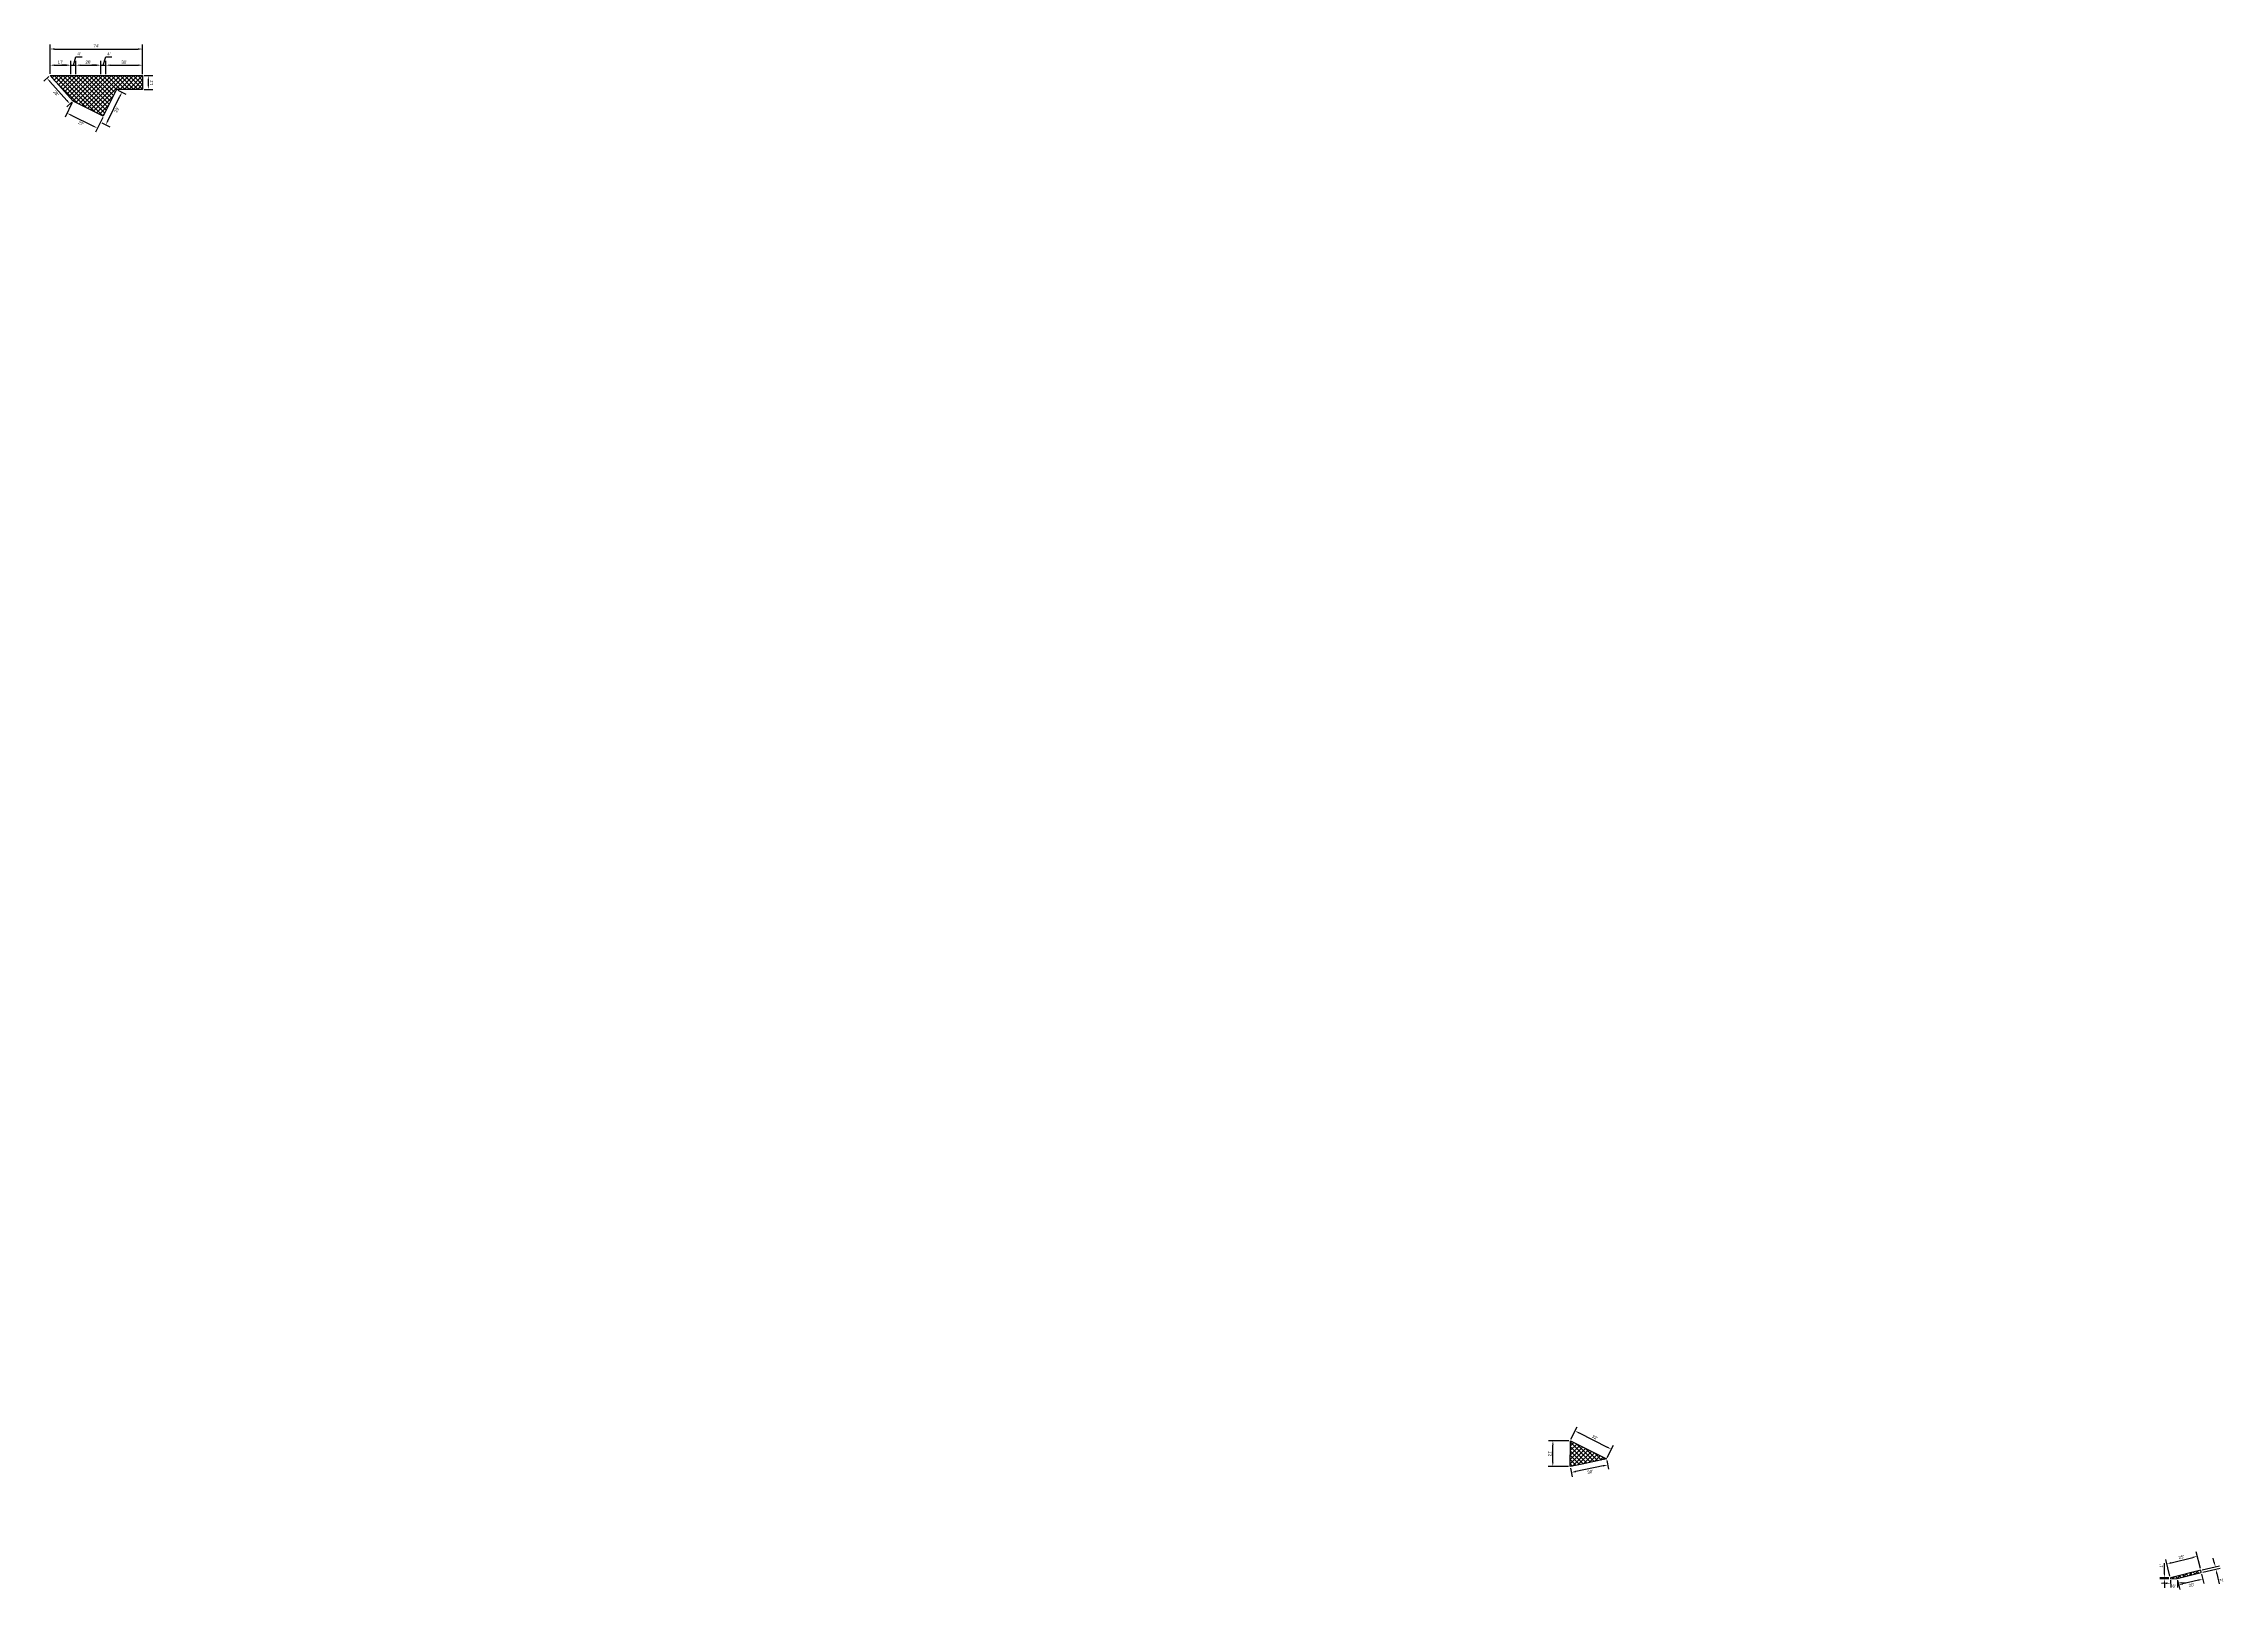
# Model space of a CAD drawing. Extents: x 6427206 to 6435731, y 1884028 to 1888410.
# Drawn here: x 6433979 to 6435731, y 1884028 to 1885270 of the extents above; entities that cross this region are included whole.
import ezdxf

# ---------------------------------------------------------------- set-up
doc = ezdxf.new("R2010")
doc.units = 0
doc.header["$MEASUREMENT"] = 0
doc.layers.get('Defpoints').update_dxf_attribs({"lineweight": 25})
doc.layers.add('ANNO-DIMS-ESMT', color=150, linetype='Continuous', lineweight=25, plot=False)
doc.layers.add('C-LIMIT-LEASE-IMPACT', color=7, linetype='Continuous', lineweight=30)
doc.layers.add('C-LIMIT-LEASE-IMPACT-HATCH', color=7, linetype='Continuous', lineweight=30)
doc.styles.add('Arial 0.125', font='arial.ttf', dxfattribs={"height": 0.125})
doc.dimstyles.new('Arial 0.125', dxfattribs={"dimtxt": 0.125, "dimasz": 0.18, "dimexe": 0.18, "dimexo": 0.0625, "dimgap": 0.0625, "dimtad": 2, "dimdec": 0, "dimzin": 0, "dimdsep": 46, "dimtxsty": 'Arial 0.125', "dimcen": 0.09, "dimclrt": 256, "dimadec": 0, "dimazin": 0, "dimtfac": 1, "dimtdec": 0, "dimtofl": 0, "dimtmove": 0, "dimatfit": 3, "dimfxl": 1, "dimtfill": 1, "dimtolj": 1, "dimtzin": 0, "dimarcsym": 0})
pattern_1 = [(45, (0, 0), (-1.767766953, 1.767766953), []), (135, (0, 0), (-1.767766953, -1.767766953), [])]

# ---------------------------------------------------------------- blocks, each defined once
blk = doc.blocks.new('*D60')
at = {"layer": 'ANNO-DIMS-ESMT', "color": 0, "lineweight": -2, "transparency": 16777216}
for p, q in [((6435687.5, 1884038.2), (6435684.1, 1884051.6)), ((6435688.5, 1884049), (6435705.9, 1884053.3)), ((6435711.9, 1884044.3), (6435708.5, 1884057.7))]:
    blk.add_line(p, q, dxfattribs=at)
at = {"layer": 'ANNO-DIMS-ESMT', "color": 0, "transparency": 16777216}
for points in [[(6435688.4, 1884049.6), (6435688.6, 1884048.4), (6435685, 1884048.1)], [(6435705.7, 1884053.9), (6435706, 1884052.8), (6435709.4, 1884054.2)]]:
    blk.add_solid(points, dxfattribs=at)
at = {"layer": 'Defpoints', "color": 0, "transparency": 16777216}
for p in [(6435709.4, 1884054.2), (6435687.8, 1884037), (6435712.2, 1884043.1)]:
    blk.add_point(p, dxfattribs=at)
at = {"layer": 'ANNO-DIMS-ESMT', "transparency": 16777216, "insert": (6435696.6, 1884053.6), "char_height": 2.5, "attachment_point": 5, "rotation": 14.0762, "style": 'Arial 0.125', "bg_fill": 3, "box_fill_scale": 1.25, "bg_fill_color": 256, "bg_fill_true_color": 13158600, "bg_fill_transparency": 0}
blk.add_mtext("\\A1;25'", dxfattribs=at)
blk = doc.blocks.new('*D61')
at = {"layer": 'ANNO-DIMS-ESMT', "color": 0, "lineweight": -2, "transparency": 16777216}
for p, q in [((6435723.1, 1884049.3), (6435722.3, 1884052.8)), ((6435713.4, 1884043.4), (6435727.4, 1884046.6)), ((6435713.8, 1884041.4), (6435727.9, 1884044.6)), ((6435725.2, 1884040.3), (6435727, 1884032.1))]:
    blk.add_line(p, q, dxfattribs=at)
at = {"layer": 'ANNO-DIMS-ESMT', "color": 0, "transparency": 16777216}
for points in [[(6435723.7, 1884049.4), (6435722.5, 1884049.2), (6435723.9, 1884045.8)], [(6435725.7, 1884040.4), (6435724.6, 1884040.2), (6435724.4, 1884043.8)]]:
    blk.add_solid(points, dxfattribs=at)
at = {"layer": 'Defpoints', "color": 0, "transparency": 16777216}
for p in [(6435712.2, 1884043.1), (6435712.6, 1884041.1)]:
    blk.add_point(p, dxfattribs=at)
at = {"layer": 'ANNO-DIMS-ESMT', "transparency": 16777216, "insert": (6435728.9, 1884035), "char_height": 2.5, "attachment_point": 5, "rotation": 282.8253, "style": 'Arial 0.125', "bg_fill": 3, "box_fill_scale": 1.25, "bg_fill_color": 256, "bg_fill_true_color": 13158600, "bg_fill_transparency": 0}
blk.add_mtext("\\A1;2'", dxfattribs=at)
at = {"layer": 'Defpoints', "color": 0, "transparency": 16777216}
blk.add_point((6435724.4, 1884043.8), dxfattribs=at)
blk = doc.blocks.new('*D62')
at = {"layer": 'ANNO-DIMS-ESMT', "color": 0, "lineweight": -2, "transparency": 16777216}
for p, q in [((6435693.4, 1884035.1), (6435695.3, 1884027.6)), ((6435710.4, 1884035.1), (6435697.9, 1884032)), ((6435712.9, 1884039.9), (6435714.8, 1884032.4))]:
    blk.add_line(p, q, dxfattribs=at)
at = {"layer": 'ANNO-DIMS-ESMT', "color": 0, "transparency": 16777216}
for points in [[(6435697.8, 1884032.5), (6435698.1, 1884031.4), (6435694.4, 1884031.1)], [(6435710.3, 1884035.6), (6435710.6, 1884034.5), (6435713.9, 1884035.9)]]:
    blk.add_solid(points, dxfattribs=at)
at = {"layer": 'ANNO-DIMS-ESMT', "transparency": 16777216, "insert": (6435704.8, 1884031.1), "char_height": 2.5, "attachment_point": 5, "rotation": 13.9105, "style": 'Arial 0.125', "bg_fill": 3, "box_fill_scale": 1.25, "bg_fill_color": 256, "bg_fill_true_color": 13158600, "bg_fill_transparency": 0}
blk.add_mtext("\\A1;20'", dxfattribs=at)
at = {"layer": 'Defpoints', "color": 0, "transparency": 16777216}
for p in [(6435693.1, 1884036.3), (6435712.6, 1884041.1), (6435694.4, 1884031.1)]:
    blk.add_point(p, dxfattribs=at)
blk = doc.blocks.new('*D63')
at = {"layer": 'ANNO-DIMS-ESMT', "color": 0, "lineweight": -2, "transparency": 16777216}
for p, q in [((6435684.3, 1884032.5), (6435680.7, 1884032.3)), ((6435687.8, 1884034.9), (6435688.1, 1884029)), ((6435693.4, 1884035.1), (6435693.6, 1884029.2)), ((6435697.1, 1884032.9), (6435700.7, 1884033.1))]:
    blk.add_line(p, q, dxfattribs=at)
at = {"layer": 'ANNO-DIMS-ESMT', "color": 0, "transparency": 16777216}
for points in [[(6435684.3, 1884033.1), (6435684.3, 1884031.9), (6435687.9, 1884032.6)], [(6435697, 1884033.5), (6435697.1, 1884032.3), (6435693.5, 1884032.8)]]:
    blk.add_solid(points, dxfattribs=at)
at = {"layer": 'ANNO-DIMS-ESMT', "transparency": 16777216, "insert": (6435690.8, 1884030.2), "char_height": 2.5, "attachment_point": 5, "rotation": 2.1409, "style": 'Arial 0.125', "bg_fill": 3, "box_fill_scale": 1.25, "bg_fill_color": 256, "bg_fill_true_color": 13158600, "bg_fill_transparency": 0}
blk.add_mtext("\\A1;6'", dxfattribs=at)
at = {"layer": 'Defpoints', "color": 0, "transparency": 16777216}
for p in [(6435687.8, 1884036.1), (6435687.9, 1884032.6), (6435693.3, 1884036.3)]:
    blk.add_point(p, dxfattribs=at)
blk = doc.blocks.new('*D64')
at = {"layer": 'ANNO-DIMS-ESMT', "color": 0, "lineweight": -2, "transparency": 16777216}
for p, q in [((6435683, 1884040.6), (6435683, 1884048.8)), ((6435686.5, 1884037), (6435679.4, 1884037)), ((6435686.5, 1884036.1), (6435679.4, 1884036.1)), ((6435683, 1884032.5), (6435683, 1884028.9))]:
    blk.add_line(p, q, dxfattribs=at)
at = {"layer": 'ANNO-DIMS-ESMT', "color": 0, "transparency": 16777216}
for points in [[(6435682.4, 1884040.6), (6435683.6, 1884040.6), (6435683, 1884037)], [(6435682.4, 1884032.5), (6435683.6, 1884032.5), (6435683, 1884036.1)]]:
    blk.add_solid(points, dxfattribs=at)
at = {"layer": 'ANNO-DIMS-ESMT', "transparency": 16777216, "insert": (6435680.5, 1884046.5), "char_height": 2.5, "attachment_point": 5, "rotation": 90, "style": 'Arial 0.125', "bg_fill": 3, "box_fill_scale": 1.25, "bg_fill_color": 256, "bg_fill_true_color": 13158600, "bg_fill_transparency": 0}
blk.add_mtext("\\A1;1'", dxfattribs=at)
at = {"layer": 'Defpoints', "color": 0, "transparency": 16777216}
for p in [(6435683, 1884037), (6435687.8, 1884037), (6435687.8, 1884036.1)]:
    blk.add_point(p, dxfattribs=at)
blk = doc.blocks.new('*D66')
at = {"layer": 'ANNO-DIMS-ESMT', "color": 0, "lineweight": -2, "transparency": 16777216}
for p, q in [((6435206.2, 1884148.2), (6435211.3, 1884158.1)), ((6435212.8, 1884153.3), (6435235.4, 1884141.9)), ((6435235.2, 1884133.5), (6435240.3, 1884143.4))]:
    blk.add_line(p, q, dxfattribs=at)
at = {"layer": 'ANNO-DIMS-ESMT', "color": 0, "transparency": 16777216}
for points in [[(6435213.1, 1884153.8), (6435212.6, 1884152.7), (6435209.6, 1884154.9)], [(6435235.7, 1884142.4), (6435235.2, 1884141.3), (6435238.6, 1884140.2)]]:
    blk.add_solid(points, dxfattribs=at)
at = {"layer": 'Defpoints', "color": 0, "transparency": 16777216}
for p in [(6435205.7, 1884147), (6435238.6, 1884140.2), (6435234.7, 1884132.4)]:
    blk.add_point(p, dxfattribs=at)
at = {"layer": 'ANNO-DIMS-ESMT', "transparency": 16777216, "insert": (6435225.3, 1884149.8), "char_height": 2.5, "attachment_point": 5, "rotation": 333.1668, "style": 'Arial 0.125', "bg_fill": 3, "box_fill_scale": 1.25, "bg_fill_color": 256, "bg_fill_true_color": 13158600, "bg_fill_transparency": 0}
blk.add_mtext("\\A1;33'", dxfattribs=at)
blk = doc.blocks.new('*D67')
at = {"layer": 'ANNO-DIMS-ESMT', "color": 0, "lineweight": -2, "transparency": 16777216}
for p, q in [((6435205.8, 1884125.1), (6435207.3, 1884118)), ((6435232.1, 1884126.9), (6435210.1, 1884122.3)), ((6435234.9, 1884131.1), (6435236.4, 1884124.1))]:
    blk.add_line(p, q, dxfattribs=at)
at = {"layer": 'ANNO-DIMS-ESMT', "color": 0, "transparency": 16777216}
for points in [[(6435209.9, 1884122.9), (6435210.2, 1884121.7), (6435206.5, 1884121.6)], [(6435232, 1884127.5), (6435232.3, 1884126.3), (6435235.7, 1884127.6)]]:
    blk.add_solid(points, dxfattribs=at)
at = {"layer": 'Defpoints', "color": 0, "transparency": 16777216}
for p in [(6435205.6, 1884126.3), (6435206.5, 1884121.6), (6435234.7, 1884132.4)]:
    blk.add_point(p, dxfattribs=at)
at = {"layer": 'ANNO-DIMS-ESMT', "transparency": 16777216, "insert": (6435221.6, 1884122.1), "char_height": 2.5, "attachment_point": 5, "rotation": 11.7616, "style": 'Arial 0.125', "bg_fill": 3, "box_fill_scale": 1.25, "bg_fill_color": 256, "bg_fill_true_color": 13158600, "bg_fill_transparency": 0}
blk.add_mtext("\\A1;30'", dxfattribs=at)
blk = doc.blocks.new('*D68')
at = {"layer": 'ANNO-DIMS-ESMT', "color": 0, "lineweight": -2, "transparency": 16777216}
for p, q in [((6435204.4, 1884147), (6435188.1, 1884147.1)), ((6435191.6, 1884130), (6435191.7, 1884143.5)), ((6435204.3, 1884126.3), (6435188, 1884126.4))]:
    blk.add_line(p, q, dxfattribs=at)
at = {"layer": 'ANNO-DIMS-ESMT', "color": 0, "transparency": 16777216}
for points in [[(6435191.1, 1884143.5), (6435192.3, 1884143.5), (6435191.7, 1884147.1)], [(6435191, 1884130), (6435192.2, 1884130), (6435191.6, 1884126.4)]]:
    blk.add_solid(points, dxfattribs=at)
at = {"layer": 'Defpoints', "color": 0, "transparency": 16777216}
for p in [(6435205.7, 1884147), (6435205.6, 1884126.3)]:
    blk.add_point(p, dxfattribs=at)
at = {"layer": 'ANNO-DIMS-ESMT', "transparency": 16777216, "insert": (6435189.1, 1884136.8), "char_height": 2.5, "attachment_point": 5, "rotation": 89.7264, "style": 'Arial 0.125', "bg_fill": 3, "box_fill_scale": 1.25, "bg_fill_color": 256, "bg_fill_true_color": 13158600, "bg_fill_transparency": 0}
blk.add_mtext("\\A1;21'", dxfattribs=at)
at = {"layer": 'Defpoints', "color": 0, "transparency": 16777216}
blk.add_point((6435191.7, 1884147.1), dxfattribs=at)
blk = doc.blocks.new('*D77')
at = {"layer": 'ANNO-DIMS-ESMT', "color": 0, "lineweight": -2, "transparency": 16777216}
for p, q in [((6433984.2, 1885245.4), (6433984.2, 1885269)), ((6433987.8, 1885265.4), (6434054.9, 1885265.4)), ((6434058.5, 1885245.2), (6434058.5, 1885269))]:
    blk.add_line(p, q, dxfattribs=at)
at = {"layer": 'ANNO-DIMS-ESMT', "color": 0, "transparency": 16777216}
for points in [[(6433987.8, 1885266), (6433987.8, 1885264.8), (6433984.2, 1885265.4)], [(6434054.9, 1885266), (6434054.9, 1885264.8), (6434058.5, 1885265.4)]]:
    blk.add_solid(points, dxfattribs=at)
at = {"layer": 'Defpoints', "color": 0, "transparency": 16777216}
for p in [(6434058.5, 1885265.4), (6433984.2, 1885244.1), (6434058.5, 1885244)]:
    blk.add_point(p, dxfattribs=at)
at = {"layer": 'ANNO-DIMS-ESMT', "transparency": 16777216, "insert": (6434021.4, 1885267.9), "char_height": 2.5, "attachment_point": 5, "style": 'Arial 0.125', "bg_fill": 3, "box_fill_scale": 1.25, "bg_fill_color": 256, "bg_fill_true_color": 13158600, "bg_fill_transparency": 0}
blk.add_mtext("\\A1;74'", dxfattribs=at)
blk = doc.blocks.new('*D78')
at = {"layer": 'ANNO-DIMS-ESMT', "color": 0, "lineweight": -2, "transparency": 16777216}
for p, q in [((6433984.2, 1885245.4), (6433984.2, 1885256)), ((6433987.8, 1885252.4), (6433997.4, 1885252.4)), ((6434001, 1885245.3), (6434001, 1885256))]:
    blk.add_line(p, q, dxfattribs=at)
at = {"layer": 'ANNO-DIMS-ESMT', "color": 0, "transparency": 16777216}
for points in [[(6433987.8, 1885253), (6433987.8, 1885251.8), (6433984.2, 1885252.4)], [(6433997.4, 1885253), (6433997.4, 1885251.8), (6434001, 1885252.4)]]:
    blk.add_solid(points, dxfattribs=at)
at = {"layer": 'Defpoints', "color": 0, "transparency": 16777216}
for p in [(6433984.2, 1885244.1), (6434001, 1885244.1)]:
    blk.add_point(p, dxfattribs=at)
at = {"layer": 'ANNO-DIMS-ESMT', "transparency": 16777216, "insert": (6433992.6, 1885254.9), "char_height": 2.5, "attachment_point": 5, "style": 'Arial 0.125', "bg_fill": 3, "box_fill_scale": 1.25, "bg_fill_color": 256, "bg_fill_true_color": 13158600, "bg_fill_transparency": 0}
blk.add_mtext("\\A1;17'", dxfattribs=at)
at = {"layer": 'Defpoints', "color": 0, "transparency": 16777216}
blk.add_point((6434001, 1885252.4), dxfattribs=at)
blk = doc.blocks.new('*D79')
at = {"layer": 'ANNO-DIMS-ESMT', "color": 0, "lineweight": -2, "transparency": 16777216}
for p, q in [((6434003, 1885252.4), (6434005, 1885259.1)), ((6434005, 1885259.1), (6434009.9, 1885259.1)), ((6433997.4, 1885252.4), (6433993.8, 1885252.4)), ((6434001, 1885245.3), (6434001, 1885256)), ((6434005, 1885245.2), (6434005, 1885256)), ((6434008.6, 1885252.4), (6434012.2, 1885252.4))]:
    blk.add_line(p, q, dxfattribs=at)
at = {"layer": 'Defpoints', "color": 0, "transparency": 16777216}
for p in [(6434001, 1885244.1), (6434005, 1885244)]:
    blk.add_point(p, dxfattribs=at)
at = {"layer": 'ANNO-DIMS-ESMT', "transparency": 16777216, "insert": (6434007.5, 1885261.6), "char_height": 2.5, "attachment_point": 5, "style": 'Arial 0.125', "bg_fill": 3, "box_fill_scale": 1.25, "bg_fill_color": 256, "bg_fill_true_color": 13158600, "bg_fill_transparency": 0}
blk.add_mtext("\\A1;4'", dxfattribs=at)
at = {"layer": 'ANNO-DIMS-ESMT', "color": 0, "lineweight": -2, "transparency": 16777216}
blk.add_line((6434001, 1885252.4), (6434005, 1885252.4), dxfattribs=at)
at = {"layer": 'ANNO-DIMS-ESMT', "color": 0, "transparency": 16777216}
for points in [[(6433997.4, 1885253), (6433997.4, 1885251.8), (6434001, 1885252.4)], [(6434008.6, 1885253), (6434008.6, 1885251.8), (6434005, 1885252.4)]]:
    blk.add_solid(points, dxfattribs=at)
at = {"layer": 'Defpoints', "color": 0, "transparency": 16777216}
blk.add_point((6434005, 1885252.4), dxfattribs=at)
blk = doc.blocks.new('*D80')
at = {"layer": 'ANNO-DIMS-ESMT', "color": 0, "lineweight": -2, "transparency": 16777216}
for p, q in [((6434005, 1885245.2), (6434005, 1885256)), ((6434008.6, 1885252.4), (6434021.4, 1885252.4)), ((6434025, 1885245.1), (6434025, 1885256))]:
    blk.add_line(p, q, dxfattribs=at)
at = {"layer": 'ANNO-DIMS-ESMT', "color": 0, "transparency": 16777216}
for points in [[(6434008.6, 1885253), (6434008.6, 1885251.8), (6434005, 1885252.4)], [(6434021.4, 1885253), (6434021.4, 1885251.8), (6434025, 1885252.4)]]:
    blk.add_solid(points, dxfattribs=at)
at = {"layer": 'Defpoints', "color": 0, "transparency": 16777216}
for p in [(6434005, 1885244), (6434025, 1885243.9)]:
    blk.add_point(p, dxfattribs=at)
at = {"layer": 'ANNO-DIMS-ESMT', "transparency": 16777216, "insert": (6434015, 1885254.9), "char_height": 2.5, "attachment_point": 5, "style": 'Arial 0.125', "bg_fill": 3, "box_fill_scale": 1.25, "bg_fill_color": 256, "bg_fill_true_color": 13158600, "bg_fill_transparency": 0}
blk.add_mtext("\\A1;20'", dxfattribs=at)
at = {"layer": 'Defpoints', "color": 0, "transparency": 16777216}
blk.add_point((6434025, 1885252.4), dxfattribs=at)
blk = doc.blocks.new('*D81')
at = {"layer": 'ANNO-DIMS-ESMT', "color": 0, "lineweight": -2, "transparency": 16777216}
for p, q in [((6434027, 1885252.4), (6434029, 1885259.1)), ((6434029, 1885259.1), (6434033.9, 1885259.1)), ((6434021.4, 1885252.4), (6434017.8, 1885252.4)), ((6434025, 1885245.1), (6434025, 1885256)), ((6434029, 1885245.3), (6434029, 1885256)), ((6434032.6, 1885252.4), (6434036.2, 1885252.4))]:
    blk.add_line(p, q, dxfattribs=at)
at = {"layer": 'Defpoints', "color": 0, "transparency": 16777216}
for p in [(6434025, 1885243.9), (6434029, 1885244)]:
    blk.add_point(p, dxfattribs=at)
at = {"layer": 'ANNO-DIMS-ESMT', "transparency": 16777216, "insert": (6434031.5, 1885261.6), "char_height": 2.5, "attachment_point": 5, "style": 'Arial 0.125', "bg_fill": 3, "box_fill_scale": 1.25, "bg_fill_color": 256, "bg_fill_true_color": 13158600, "bg_fill_transparency": 0}
blk.add_mtext("\\A1;4'", dxfattribs=at)
at = {"layer": 'ANNO-DIMS-ESMT', "color": 0, "lineweight": -2, "transparency": 16777216}
blk.add_line((6434025, 1885252.4), (6434029, 1885252.4), dxfattribs=at)
at = {"layer": 'ANNO-DIMS-ESMT', "color": 0, "transparency": 16777216}
for points in [[(6434021.4, 1885253), (6434021.4, 1885251.8), (6434025, 1885252.4)], [(6434032.6, 1885253), (6434032.6, 1885251.8), (6434029, 1885252.4)]]:
    blk.add_solid(points, dxfattribs=at)
at = {"layer": 'Defpoints', "color": 0, "transparency": 16777216}
blk.add_point((6434029, 1885252.4), dxfattribs=at)
blk = doc.blocks.new('*D82')
at = {"layer": 'ANNO-DIMS-ESMT', "color": 0, "lineweight": -2, "transparency": 16777216}
for p, q in [((6434029, 1885245.3), (6434029, 1885256)), ((6434032.6, 1885252.4), (6434054.9, 1885252.4)), ((6434058.5, 1885245.2), (6434058.5, 1885256))]:
    blk.add_line(p, q, dxfattribs=at)
at = {"layer": 'ANNO-DIMS-ESMT', "color": 0, "transparency": 16777216}
for points in [[(6434032.6, 1885253), (6434032.6, 1885251.8), (6434029, 1885252.4)], [(6434054.9, 1885253), (6434054.9, 1885251.8), (6434058.5, 1885252.4)]]:
    blk.add_solid(points, dxfattribs=at)
at = {"layer": 'Defpoints', "color": 0, "transparency": 16777216}
for p in [(6434029, 1885244), (6434058.5, 1885252.4), (6434058.5, 1885244)]:
    blk.add_point(p, dxfattribs=at)
at = {"layer": 'ANNO-DIMS-ESMT', "transparency": 16777216, "insert": (6434043.8, 1885254.9), "char_height": 2.5, "attachment_point": 5, "style": 'Arial 0.125', "bg_fill": 3, "box_fill_scale": 1.25, "bg_fill_color": 256, "bg_fill_true_color": 13158600, "bg_fill_transparency": 0}
blk.add_mtext("\\A1;30'", dxfattribs=at)
blk = doc.blocks.new('*D83')
at = {"layer": 'ANNO-DIMS-ESMT', "color": 0, "lineweight": -2, "transparency": 16777216}
for p, q in [((6434002.1, 1885222.4), (6433996.3, 1885210.6)), ((6434001.1, 1885212.2), (6434019, 1885203.4)), ((6434026.5, 1885210.4), (6434020.7, 1885198.6))]:
    blk.add_line(p, q, dxfattribs=at)
at = {"layer": 'ANNO-DIMS-ESMT', "color": 0, "transparency": 16777216}
for points in [[(6434001.4, 1885212.8), (6434000.9, 1885211.7), (6433997.9, 1885213.8)], [(6434019.3, 1885203.9), (6434018.8, 1885202.9), (6434022.3, 1885201.8)]]:
    blk.add_solid(points, dxfattribs=at)
at = {"layer": 'Defpoints', "color": 0, "transparency": 16777216}
for p in [(6434002.7, 1885223.5), (6434027, 1885211.5), (6434022.3, 1885201.8)]:
    blk.add_point(p, dxfattribs=at)
at = {"layer": 'ANNO-DIMS-ESMT', "transparency": 16777216, "insert": (6434009, 1885205.6), "char_height": 2.5, "attachment_point": 5, "rotation": 333.7223, "style": 'Arial 0.125', "bg_fill": 3, "box_fill_scale": 1.25, "bg_fill_color": 256, "bg_fill_true_color": 13158600, "bg_fill_transparency": 0}
blk.add_mtext("\\A1;27'", dxfattribs=at)
blk = doc.blocks.new('*D84')
at = {"layer": 'ANNO-DIMS-ESMT', "color": 0, "lineweight": -2, "transparency": 16777216}
for p, q in [((6434059.8, 1885244), (6434066.8, 1885244)), ((6434063.2, 1885236.6), (6434063.2, 1885240.4)), ((6434059.8, 1885233), (6434066.8, 1885233))]:
    blk.add_line(p, q, dxfattribs=at)
at = {"layer": 'ANNO-DIMS-ESMT', "color": 0, "transparency": 16777216}
for points in [[(6434062.6, 1885240.4), (6434063.8, 1885240.4), (6434063.2, 1885244)], [(6434062.6, 1885236.6), (6434063.8, 1885236.6), (6434063.2, 1885233)]]:
    blk.add_solid(points, dxfattribs=at)
at = {"layer": 'ANNO-DIMS-ESMT', "transparency": 16777216, "insert": (6434065.7, 1885238.5), "char_height": 2.5, "attachment_point": 5, "rotation": 90, "style": 'Arial 0.125', "bg_fill": 3, "box_fill_scale": 1.25, "bg_fill_color": 256, "bg_fill_true_color": 13158600, "bg_fill_transparency": 0}
blk.add_mtext("\\A1;11'", dxfattribs=at)
at = {"layer": 'Defpoints', "color": 0, "transparency": 16777216}
for p in [(6434058.5, 1885244), (6434063.2, 1885244), (6434058.5, 1885233)]:
    blk.add_point(p, dxfattribs=at)
blk = doc.blocks.new('*D85')
at = {"layer": 'ANNO-DIMS-ESMT', "color": 0, "lineweight": -2, "transparency": 16777216}
for p, q in [((6434030.7, 1885207.8), (6434040.4, 1885227.6)), ((6434038.8, 1885232.4), (6434045.2, 1885229.2)), ((6434025.8, 1885206.2), (6434032.3, 1885203))]:
    blk.add_line(p, q, dxfattribs=at)
at = {"layer": 'ANNO-DIMS-ESMT', "color": 0, "transparency": 16777216}
for points in [[(6434039.9, 1885227.8), (6434041, 1885227.3), (6434042, 1885230.8)], [(6434030.1, 1885208.1), (6434031.2, 1885207.5), (6434029.1, 1885204.6)]]:
    blk.add_solid(points, dxfattribs=at)
at = {"layer": 'Defpoints', "color": 0, "transparency": 16777216}
for p in [(6434037.6, 1885233), (6434042, 1885230.8), (6434024.7, 1885206.7)]:
    blk.add_point(p, dxfattribs=at)
at = {"layer": 'ANNO-DIMS-ESMT', "transparency": 16777216, "insert": (6434037.8, 1885216.6), "char_height": 2.5, "attachment_point": 5, "rotation": 63.7223, "style": 'Arial 0.125', "bg_fill": 3, "box_fill_scale": 1.25, "bg_fill_color": 256, "bg_fill_true_color": 13158600, "bg_fill_transparency": 0}
blk.add_mtext("\\A1;29'", dxfattribs=at)
blk = doc.blocks.new('*D132')
at = {"layer": 'ANNO-DIMS-ESMT', "color": 0, "lineweight": -2, "transparency": 16777216}
for p, q in [((6433983.3, 1885243.3), (6433979.1, 1885239.5)), ((6433984.1, 1885239.3), (6433997.8, 1885224)), ((6434001.8, 1885222.7), (6433997.6, 1885218.9))]:
    blk.add_line(p, q, dxfattribs=at)
at = {"layer": 'ANNO-DIMS-ESMT', "color": 0, "transparency": 16777216}
for points in [[(6433984.6, 1885239.7), (6433983.7, 1885238.9), (6433981.7, 1885241.9)], [(6433998.3, 1885224.4), (6433997.4, 1885223.6), (6434000.2, 1885221.3)]]:
    blk.add_solid(points, dxfattribs=at)
at = {"layer": 'Defpoints', "color": 0, "transparency": 16777216}
for p in [(6433984.2, 1885244.1), (6434002.7, 1885223.5)]:
    blk.add_point(p, dxfattribs=at)
at = {"layer": 'ANNO-DIMS-ESMT', "transparency": 16777216, "insert": (6433989.1, 1885229.9), "char_height": 2.5, "attachment_point": 5, "rotation": 311.8737, "style": 'Arial 0.125', "bg_fill": 3, "box_fill_scale": 1.25, "bg_fill_color": 256, "bg_fill_true_color": 13158600, "bg_fill_transparency": 0}
blk.add_mtext("\\A1;28'", dxfattribs=at)
at = {"layer": 'Defpoints', "color": 0, "transparency": 16777216}
blk.add_point((6434000.2, 1885221.3), dxfattribs=at)

msp = doc.modelspace()

# ---------------------------------------------------------------- hatches: boundary and pattern name
at = {"layer": 'C-LIMIT-LEASE-IMPACT-HATCH'}
h = msp.add_hatch(dxfattribs=at)
h.set_pattern_fill('ANSI37', color=256)
h.set_pattern_definition(pattern_1)
h.paths.add_polyline_path([(6435205.5, 1884126.3), (6435205.7, 1884145.4), (6435205.7, 1884147), (6435234.7, 1884132.4), (6435215.1, 1884128.3)])
h = msp.add_hatch(dxfattribs=at)
h.set_pattern_fill('ANSI37', color=256)
h.set_pattern_definition(pattern_1)
h.paths.add_polyline_path([(6435693.3, 1884036.3), (6435712.6, 1884041.1), (6435712.2, 1884043.1), (6435687.8, 1884037), (6435687.8, 1884036.1)])

# ---------------------------------------------------------------- linework, layer by layer
at = {"layer": 'C-LIMIT-LEASE-IMPACT', "flags": 128}
for points in [[(6435205.5, 1884126.3), (6435205.7, 1884145.4), (6435205.7, 1884147), (6435234.7, 1884132.4), (6435215.1, 1884128.3)], [(6435693.3, 1884036.3), (6435712.6, 1884041.1), (6435712.2, 1884043.1), (6435687.8, 1884037), (6435687.8, 1884036.1)]]:
    msp.add_lwpolyline(points, close=True, dxfattribs=at)

# ---------------------------------------------------------------- dimensions: what is measured, and where the dimension line sits
at = {"layer": 'ANNO-DIMS-ESMT'}
dim = msp.add_linear_dim(base=(6434058.5, 1885265.4), p1=(6433984.2, 1885244.1), p2=(6434058.5, 1885244), dimstyle='Arial 0.125', override={"dimpost": "'"}, dxfattribs=at)
dim.commit()
dim.dimension.update_dxf_attribs({"geometry": '*D77', "text_midpoint": (6434021.4, 1885267.9)})
dim = msp.add_aligned_dim(p1=(6434002.7, 1885223.5), p2=(6434027, 1885211.5), distance=-10.8, dimstyle='Arial 0.125', override={"dimpost": "'"}, dxfattribs=at)
dim.commit()
dim.dimension.update_dxf_attribs({"geometry": '*D83', "text_midpoint": (6434009, 1885205.6)})

# ---------------------------------------------------------------- next in the draw order: dimensions: what is measured, and where the dimension line sits
dim = msp.add_linear_dim(base=(6434001, 1885252.4), p1=(6433984.2, 1885244.1), p2=(6434001, 1885244.1), dimstyle='Arial 0.125', override={"dimpost": "'"}, dxfattribs=at)
dim.commit()
dim.dimension.update_dxf_attribs({"geometry": '*D78', "text_midpoint": (6433992.6, 1885254.9)})
for p1, p2, distance, picture, middle in [((6434024.7, 1885206.7), (6434037.6, 1885233), -4.9, '*D85', (6434037.8, 1885216.6)), ((6435205.6555, 1884147.042), (6435234.6671, 1884132.3661), 8.8075, '*D66', (6435225.2778, 1884149.8184)), ((6435687.8, 1884037), (6435712.2, 1884043.1), 11.4, '*D60', (6435696.6, 1884053.6))]:
    dim = msp.add_aligned_dim(p1=p1, p2=p2, distance=distance, dimstyle='Arial 0.125', override={"dimpost": "'"}, dxfattribs=at)
    dim.commit()
    dim.dimension.update_dxf_attribs({"geometry": picture, "text_midpoint": middle})

# ---------------------------------------------------------------- next in the draw order: dimensions: what is measured, and where the dimension line sits
dim = msp.add_linear_dim(base=(6434005, 1885252.4), p1=(6434001, 1885244.1), p2=(6434005, 1885244), dimstyle='Arial 0.125', override={"dimpost": "'"}, dxfattribs=at)
dim.commit()
dim.dimension.update_dxf_attribs({"geometry": '*D79', "text_midpoint": (6434006.3, 1885261.6)})
for p1, p2, distance, picture, middle in [((6435234.7, 1884132.4), (6435205.6, 1884126.3), 4.9, '*D67', (6435221.6, 1884122.1)), ((6435712.2, 1884043.1), (6435712.6, 1884041.1), 12, '*D61', (6435728.9, 1884035))]:
    dim = msp.add_aligned_dim(p1=p1, p2=p2, distance=distance, dimstyle='Arial 0.125', override={"dimpost": "'"}, dxfattribs=at)
    dim.commit()
    dim.dimension.update_dxf_attribs({"geometry": picture, "text_midpoint": middle})

# ---------------------------------------------------------------- next in the draw order: dimensions: what is measured, and where the dimension line sits
dim = msp.add_linear_dim(base=(6434025, 1885252.4), p1=(6434005, 1885244), p2=(6434025, 1885243.9), dimstyle='Arial 0.125', override={"dimpost": "'"}, dxfattribs=at)
dim.commit()
dim.dimension.update_dxf_attribs({"geometry": '*D80', "text_midpoint": (6434015, 1885254.9)})
for p1, p2, distance, picture, middle in [((6435205.6, 1884126.3), (6435205.7, 1884147), 14, '*D68', (6435189.1, 1884136.8)), ((6435712.6, 1884041.1), (6435693.1, 1884036.3), 5.4, '*D62', (6435704.8, 1884031.1))]:
    dim = msp.add_aligned_dim(p1=p1, p2=p2, distance=distance, dimstyle='Arial 0.125', override={"dimpost": "'"}, dxfattribs=at)
    dim.commit()
    dim.dimension.update_dxf_attribs({"geometry": picture, "text_midpoint": middle})

# ---------------------------------------------------------------- next in the draw order: dimensions: what is measured, and where the dimension line sits
dim = msp.add_linear_dim(base=(6434029, 1885252.4), p1=(6434025, 1885243.9), p2=(6434029, 1885244), dimstyle='Arial 0.125', override={"dimpost": "'"}, dxfattribs=at)
dim.commit()
dim.dimension.update_dxf_attribs({"geometry": '*D81', "text_midpoint": (6434030.3, 1885261.6)})
dim = msp.add_aligned_dim(p1=(6435693.3, 1884036.3), p2=(6435687.8, 1884036.1), distance=3.5, dimstyle='Arial 0.125', override={"dimpost": "'"}, dxfattribs=at)
dim.commit()
dim.dimension.update_dxf_attribs({"geometry": '*D63', "text_midpoint": (6435690.8, 1884030.2)})

# ---------------------------------------------------------------- next in the draw order: dimensions: what is measured, and where the dimension line sits
dim = msp.add_linear_dim(base=(6434058.5491, 1885252.3635), p1=(6434028.9826, 1885244.0034), p2=(6434058.5491, 1885243.9517), dimstyle='Arial 0.125', override={"dimpost": "'"}, dxfattribs=at)
dim.commit()
dim.dimension.update_dxf_attribs({"geometry": '*D82', "text_midpoint": (6434043.7658, 1885254.8908)})
dim = msp.add_aligned_dim(p1=(6435687.8, 1884036.1), p2=(6435687.8, 1884037), distance=4.8, dimstyle='Arial 0.125', override={"dimpost": "'"}, dxfattribs=at)
dim.commit()
dim.dimension.update_dxf_attribs({"geometry": '*D64', "text_midpoint": (6435680.5, 1884046.5)})

# ---------------------------------------------------------------- next in the draw order: dimensions: what is measured, and where the dimension line sits
dim = msp.add_aligned_dim(p1=(6434058.5, 1885233), p2=(6434058.5, 1885244), distance=-4.6, dimstyle='Arial 0.125', override={"dimpost": "'"}, dxfattribs=at)
dim.commit()
dim.dimension.update_dxf_attribs({"geometry": '*D84', "text_midpoint": (6434065.7, 1885238.5)})

# ---------------------------------------------------------------- next in the draw order: hatches: boundary and pattern name
at = {"layer": 'C-LIMIT-LEASE-IMPACT-HATCH'}
h = msp.add_hatch(dxfattribs=at)
h.set_pattern_fill('ANSI37', color=256)
h.set_pattern_definition(pattern_1)
h.paths.add_polyline_path([(6434027, 1885211.5), (6434002.7, 1885223.5), (6433984.2, 1885244.1), (6434058.5, 1885244), (6434058.5, 1885233), (6434037.6, 1885233)])

# ---------------------------------------------------------------- next in the draw order: linework, layer by layer
at = {"layer": 'C-LIMIT-LEASE-IMPACT', "flags": 128}
msp.add_lwpolyline([(6434027, 1885211.5), (6434002.7, 1885223.5), (6433984.2, 1885244.1), (6434058.5, 1885244), (6434058.5, 1885233), (6434037.6, 1885233)], close=True, dxfattribs=at)

# ---------------------------------------------------------------- next in the draw order: dimensions: what is measured, and where the dimension line sits
at = {"layer": 'ANNO-DIMS-ESMT'}
dim = msp.add_aligned_dim(p1=(6433984.2, 1885244.1), p2=(6434002.7, 1885223.5), distance=-3.3, dimstyle='Arial 0.125', override={"dimpost": "'"}, dxfattribs=at)
dim.commit()
dim.dimension.update_dxf_attribs({"geometry": '*D132', "text_midpoint": (6433989.1, 1885229.9)})

doc.saveas('drawing.dxf')
